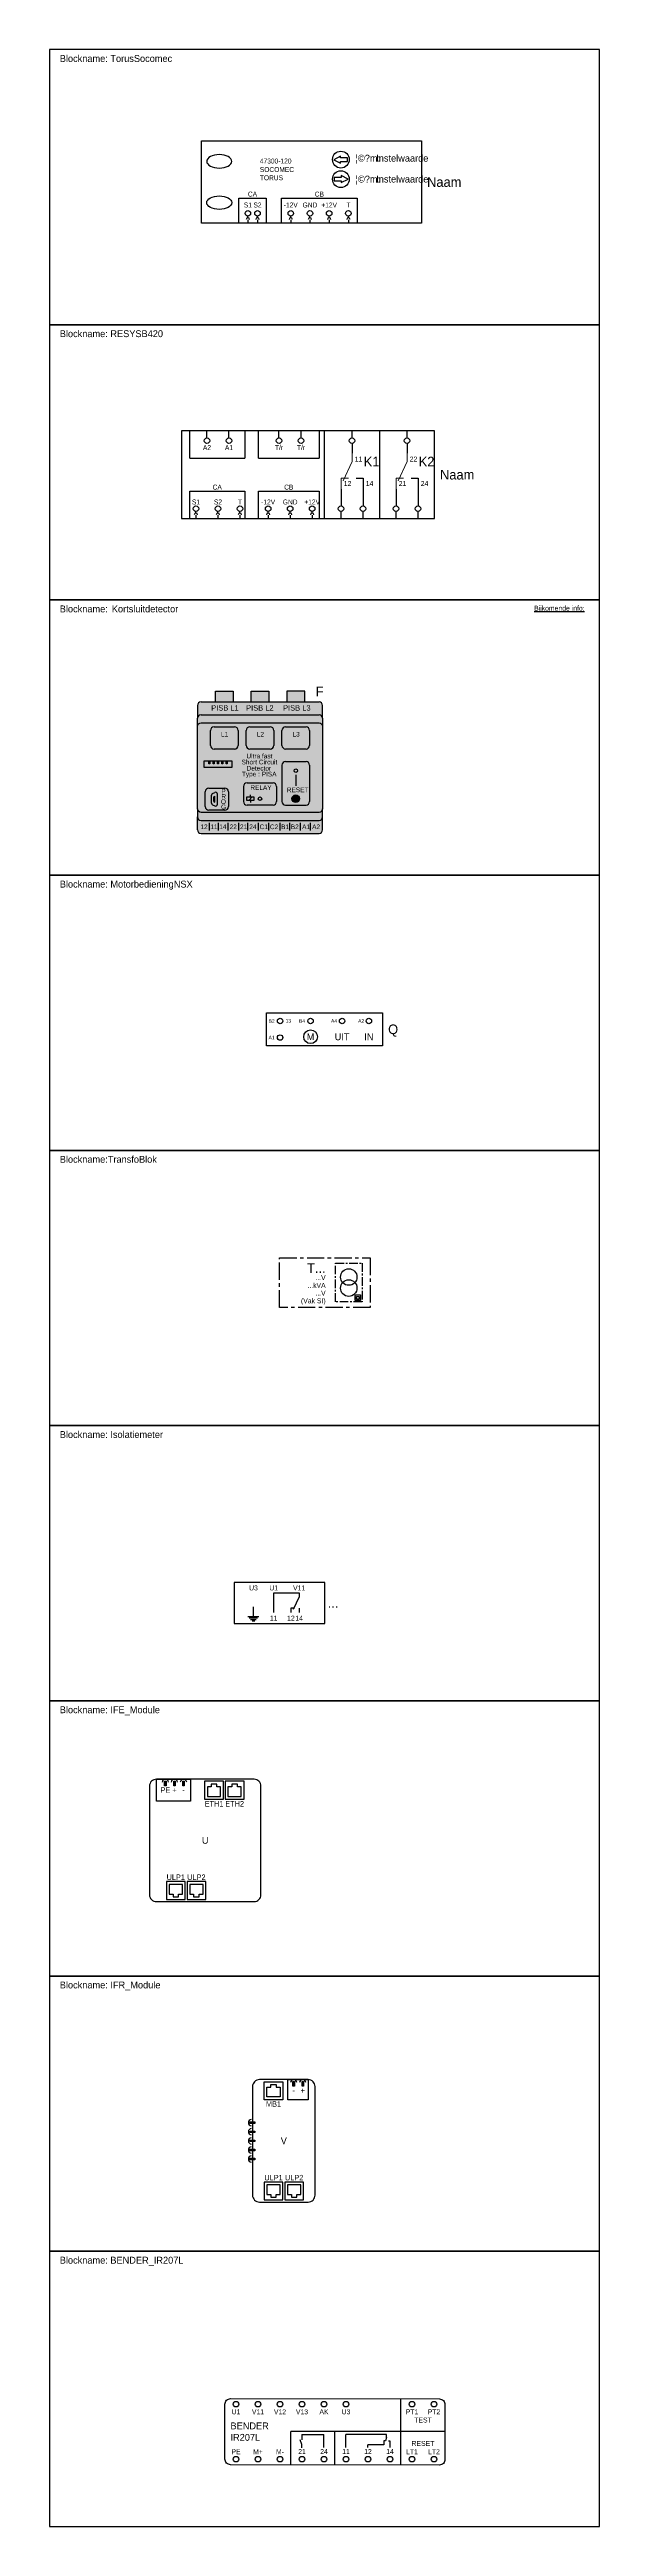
# Model space of a CAD drawing. Header units: millimetres. Extents: x -7152 to 5843, y -5056 to 10205.
# Drawn here: x 200 to 400, y 2300 to 3200 of the extents above; entities that cross this region are included whole.
import ezdxf
from ezdxf.enums import TextEntityAlignment as Align

# ---------------------------------------------------------------- set-up
doc = ezdxf.new("R2010")
doc.units = ezdxf.units.MM
doc.linetypes.add('CENTER', pattern=[2, 1.25, -0.25, 0.25, -0.25])
doc.layers.add('18', color=1, linetype='Continuous')
doc.layers.add('50', color=3, linetype='Continuous')
doc.styles.add('ISOPLUS', font='isoplus')
doc.styles.get("Standard").update_dxf_attribs({"font": 'isoplus.shx'})
doc.styles.add('Titre0', font='swiss.ttf')

# ---------------------------------------------------------------- blocks, each defined once
blk = doc.blocks.new('*U352')
at = {"linetype": 'Continuous'}
for p, q in [((7.09, -30), (7.09, -20.83)), ((7.09, -20.83), (17.09, -20.83)), ((17.09, -20.83), (17.09, -30)), ((22.67, -30), (22.67, -20.83)), ((22.67, -20.83), (50.14, -20.83)), ((50.14, -20.83), (50.14, -30))]:
    blk.add_line(p, q, dxfattribs=at)
at = {"color": 7}
for p, q in [((10.42, -28), (10.42, -27.39)), ((13.91, -28), (13.91, -27.39)), ((26, -28), (26, -27.39)), ((32.98, -28), (32.98, -27.39)), ((39.97, -28), (39.97, -27.39)), ((46.96, -28), (46.96, -27.39))]:
    blk.add_line(p, q, dxfattribs=at)
at = {"linetype": 'Continuous'}
for points in [[(-6.43, 0), (73.57, 0), (73.57, -30), (-6.43, -30)], [(44.14, -7.52), (46.64, -7.52), (46.64, -6.27), (44.14, -6.27), (44.14, -5.64), (41.64, -6.89), (44.14, -8.14)], [(44.34, -13.31), (41.84, -13.31), (41.84, -14.56), (44.34, -14.56), (44.34, -15.19), (46.84, -13.94), (44.34, -12.69)]]:
    blk.add_lwpolyline(points, close=True, dxfattribs=at)
at = {"color": 7}
for points in [[(10.42, -28.78), (10.42, -30)], [(13.91, -28.78), (13.91, -30)], [(26, -28.78), (26, -30)], [(32.98, -28.78), (32.98, -30)], [(39.97, -28.78), (39.97, -30)], [(46.96, -28.78), (46.96, -30)]]:
    blk.add_lwpolyline(points, dxfattribs=at)
at = {"linetype": 'Continuous'}
for centre, radius in [((44.24, -6.85), 3.06), ((44.24, -13.98), 3.06), ((10.42, -26.39), 1), ((13.91, -26.39), 1), ((26, -26.39), 1), ((32.98, -26.39), 1), ((39.97, -26.39), 1), ((46.96, -26.39), 1)]:
    blk.add_circle(centre, radius, dxfattribs=at)
at = {"color": 7}
for centre in [(10.42, -28.61), (13.91, -28.61), (26, -28.61), (32.98, -28.61), (39.97, -28.61), (46.96, -28.61)]:
    blk.add_arc(centre, 0.61, 0, 180, dxfattribs=at)
at = {"linetype": 'Continuous', "extrusion": (0, 0, -1)}
blk.add_ellipse((0, -7.5), major_axis=(4.55, 0), ratio=0.536266, dxfattribs=at)
at = {"linetype": 'Continuous'}
blk.add_ellipse((0, -22.5), major_axis=(4.55, 0), ratio=0.536266, dxfattribs=at)
at = {"style": 'ISOPLUS', "width": 0.8}
for s, p in [('47300-120', (14.77, -7.37)), ('TORUS', (14.77, -13.46)), ('SOCOMEC', (14.77, -10.46))]:
    blk.add_text(s, height=1.8, dxfattribs=at).set_placement(p, align=Align.MIDDLE_LEFT)
at = {"style": 'ISOPLUS'}
for p in [(49.58, -6.35), (49.58, -13.93)]:
    blk.add_text('¦©\x7fm:', height=2.5, dxfattribs=at).set_placement(p, align=Align.MIDDLE_LEFT)
at = {"style": 'ISOPLUS', "width": 0.8}
for s, p in [('S1', (10.42, -24.79)), ('CA', (12.09, -20.83)), ('S2', (13.91, -24.79)), ('-12V', (26, -24.79)), ('GND', (32.98, -24.79)), ('CB', (36.4, -20.83)), ('+12V', (39.97, -24.79)), ('T', (46.96, -24.79))]:
    blk.add_text(s, height=1.8, dxfattribs=at).set_placement(p, align=Align.BOTTOM_CENTER)
at = {"linetype": 'Continuous'}
for tag, p in [('INSTELWAARDELINKS', (57.08, -6.35)), ('INSTELWAARDERECHTS', (57.08, -13.93))]:
    blk.add_attdef(tag, text='', height=2.5, dxfattribs=at).set_placement(p, align=Align.MIDDLE_LEFT)
at = {"color": 2, "linetype": 'Continuous'}
blk.add_attdef('NAAM', text='', height=3.5, dxfattribs=at).set_placement((75.57, -15), align=Align.MIDDLE_LEFT)
blk = doc.blocks.new('RESYSB420')
at = {"linetype": 'Continuous'}
for p, q in [((9.26, 29.31), (9.26, 31.91)), ((17.26, 29.31), (17.26, 31.91)), ((35.44, 29.31), (35.44, 31.91)), ((43.45, 29.31), (43.45, 31.91)), ((62, 29.31), (62, 31.91)), ((62, 27.31), (62, 23.74)), ((82, 29.31), (82, 31.91)), ((82, 27.31), (82, 23.74)), ((58, 10.74), (58, 4.6)), ((66, 10.74), (66, 4.6)), ((78, 10.74), (78, 4.6)), ((86, 10.74), (86, 4.6)), ((58, 0), (58, 2.6)), ((66, 0), (66, 2.6)), ((78, 0), (78, 2.6)), ((86, 0), (86, 2.6))]:
    blk.add_line(p, q, dxfattribs=at)
at = {"color": 7}
for p, q in [((5.26, 2), (5.26, 2.6)), ((13.26, 2), (13.26, 2.6)), ((21.26, 2), (21.26, 2.6)), ((31.51, 2), (31.51, 2.6)), ((39.51, 2), (39.51, 2.6)), ((47.51, 2), (47.51, 2.6))]:
    blk.add_line(p, q, dxfattribs=at)
at = {"linetype": 'Continuous'}
blk.add_lwpolyline([(92, 31.91), (0, 31.91), (0, 0), (92, 0)], close=True, dxfattribs=at)
at = {"linetype": 'ByBlock', "lineweight": 0}
for points in [[(62, 23.74), (62, 20.73), (58.75, 13.73)], [(82, 23.74), (82, 20.73), (78.75, 13.73)], [(60.75, 14.74), (58, 14.74), (58, 10.74)], [(80.75, 14.74), (78, 14.74), (78, 10.74)]]:
    blk.add_lwpolyline(points, dxfattribs=at)
at = {"color": 7, "linetype": 'ByBlock', "lineweight": 0}
for points in [[(60.75, 14.74), (58, 14.74), (58, 10.74)], [(80.75, 14.74), (78, 14.74), (78, 10.74)]]:
    blk.add_lwpolyline(points, dxfattribs=at)
at = {"color": 7}
for points in [[(63.5, 14.74), (66, 14.74), (66, 10.74)], [(83.5, 14.74), (86, 14.74), (86, 10.74)], [(5.26, 1.22), (5.26, 0)], [(13.26, 1.22), (13.26, 0)], [(21.26, 1.22), (21.26, 0)], [(31.51, 1.22), (31.51, 0)], [(39.51, 1.22), (39.51, 0)], [(47.51, 1.22), (47.51, 0)]]:
    blk.add_lwpolyline(points, dxfattribs=at)
for points in [[(63.5, 14.74), (66, 14.74), (66, 10.74)], [(83.5, 14.74), (86, 14.74), (86, 10.74)]]:
    blk.add_lwpolyline(points)
at = {"linetype": 'Continuous'}
for centre in [(9.26, 28.31), (17.26, 28.31), (35.45, 28.31), (43.45, 28.31), (62, 28.31), (82, 28.31), (5.26, 3.6), (13.26, 3.6), (21.26, 3.6), (31.51, 3.6), (39.51, 3.6), (47.51, 3.6), (58, 3.6), (66, 3.6), (78, 3.6), (86, 3.6)]:
    blk.add_circle(centre, 1, dxfattribs=at)
at = {"color": 7}
for centre in [(5.26, 1.39), (13.26, 1.39), (21.26, 1.39), (31.51, 1.39), (39.51, 1.39), (47.51, 1.39)]:
    blk.add_arc(centre, 0.61, 0, 180, dxfattribs=at)
at = {"layer": '18', "linetype": 'Continuous'}
for p, q in [((3, 21.91), (3, 31.91)), ((23, 31.91), (23, 21.91)), ((27.94, 21.91), (27.94, 31.91)), ((50.06, 31.91), (50.06, 21.91)), ((52, 0), (52, 31.91)), ((72, 31.91), (72, 0)), ((3, 21.91), (23, 21.91)), ((27.94, 21.91), (50.06, 21.91)), ((3, 0), (3, 10)), ((3, 10), (23, 10)), ((23, 10), (23, 0)), ((27.94, 0), (27.94, 10)), ((27.94, 10), (50.06, 10)), ((50.06, 10), (50.06, 0))]:
    blk.add_line(p, q, dxfattribs=at)
at = {"style": 'ISOPLUS', "width": 0.8}
for s, p in [('A2', (9.26, 26.71)), ('A1', (17.26, 26.71)), ('T/r', (35.45, 26.71)), ('T/r', (43.45, 26.71))]:
    blk.add_text(s, height=1.8, dxfattribs=at).set_placement(p, align=Align.TOP_CENTER)
at = {"color": 1}
for s, p in [('11', (63, 20.73)), ('22', (83, 20.73)), ('12', (59, 11.84)), ('14', (67, 11.84)), ('21', (79, 11.84)), ('24', (87, 11.84))]:
    blk.add_text(s, height=1.8, dxfattribs=at).set_placement(p)
at = {"color": 2, "style": 'ISOPLUS'}
for s, p in [('K1', (66.25, 20.73)), ('K2', (86.25, 20.73))]:
    blk.add_text(s, height=3.5, dxfattribs=at).set_placement(p, align=Align.MIDDLE_LEFT)
at = {"style": 'ISOPLUS', "width": 0.8}
for s, p in [('CA', (13, 10)), ('CB', (39, 10)), ('S1', (5.26, 4.6)), ('S2', (13.26, 4.6)), ('T', (21.26, 4.6)), ('-12V', (31.51, 4.6)), ('GND', (39.51, 4.6)), ('+12V', (47.51, 4.6))]:
    blk.add_text(s, height=1.8, dxfattribs=at).set_placement(p, align=Align.BOTTOM_CENTER)
at = {"color": 2, "linetype": 'Continuous', "style": 'ISOPLUS'}
blk.add_attdef('NAAM', text='', height=3.5, dxfattribs=at).set_placement((94, 15.96), align=Align.MIDDLE_LEFT)
blk = doc.blocks.new('MotorbedieningNSX')
at = {"color": 7}
blk.add_lwpolyline([(21.14, -12), (-21.14, -12), (-21.14, 0), (21.14, 0)], close=True, dxfattribs=at)
at = {"color": 7, "linetype": 'Continuous', "lineweight": -2}
for centre in [(-16.14, -3), (-16.14, -9), (-5.07, -3), (6.41, -3), (16.14, -3)]:
    blk.add_circle(centre, 1, dxfattribs=at)
at = {"color": 3}
blk.add_circle((-5.07, -8.71), 2.49, dxfattribs=at)
at = {"color": 1, "linetype": 'Continuous', "ltscale": 15}
for s, p in [('A1', (-18.14, -9)), ('B2', (-18.14, -3)), ('B4', (-7.07, -3))]:
    blk.add_text(s, height=1.3, dxfattribs=at).set_placement(p, align=Align.MIDDLE_RIGHT)
for s, p in [('13', (-14.14, -2.96)), ('A4', (2.39, -2.96)), ('A2', (12.23, -2.96))]:
    blk.add_text(s, height=1.3, dxfattribs=at).set_placement(p, align=Align.MIDDLE_LEFT)
at = {"color": 7}
blk.add_text('M', height=2.45, dxfattribs=at).set_placement((-5.07, -8.71), align=Align.MIDDLE)
for s, p in [('UIT', (6.41, -8.71)), ('IN', (16.14, -8.71))]:
    blk.add_text(s, height=2.5, dxfattribs=at).set_placement(p, align=Align.MIDDLE_CENTER)
at = {"color": 2}
blk.add_attdef('NUM', text='', height=3.5, dxfattribs=at).set_placement((23.14, -6), align=Align.MIDDLE_LEFT)
blk = doc.blocks.new('TransfoBlok')
at = {"color": 7, "linetype": 'Continuous'}
for points in [[(27.5, 4.5), (29.5, 4.5), (29.5, 2.5), (27.5, 2.5)], [(28, 4), (29, 4), (29, 3), (28, 3)]]:
    blk.add_lwpolyline(points, close=True, dxfattribs=at)
at = {"color": 7}
for centre in [(25.17, 11), (25.17, 7)]:
    blk.add_circle(centre, 3, dxfattribs=at)
at = {"layer": '50', "color": 2, "linetype": 'CENTER', "ltscale": 5}
blk.add_lwpolyline([(33, 0), (0, 0), (0, 18), (33, 18)], close=True, dxfattribs=at)
at = {"layer": '50', "color": 2, "linetype": 'CENTER', "ltscale": 2.5}
blk.add_lwpolyline([(20.35, 2), (20.35, 16), (30, 16), (30, 2)], close=True, dxfattribs=at)
at = {"color": 2}
blk.add_attdef('NAAM', text='', height=3.5, dxfattribs=at).set_placement((16.77, 14.24), align=Align.MIDDLE_RIGHT)
at = {"color": 1, "style": 'ISOPLUS'}
for tag, p in [('UP', (16.77, 10.8)), ('LIJN', (16.77, 2.38)), ('US', (16.77, 5.18)), ('P', (16.77, 7.98))]:
    blk.add_attdef(tag, text='', height=1.8, dxfattribs=at).set_placement(p, align=Align.MIDDLE_RIGHT)
blk = doc.blocks.new('Isolatiemeter')
at = {"color": 7}
for p, q in [((-9.5, -12.44), (-9.5, -8.89)), ((-11.5, -12.44), (-7.5, -12.44)), ((-11.02, -12.94), (-8.03, -12.94)), ((-10.52, -13.45), (-8.52, -13.45)), ((-10.02, -13.94), (-9.01, -13.94))]:
    blk.add_line(p, q, dxfattribs=at)
at = {"color": 7, "linetype": 'Continuous', "ltscale": 15}
for p, q in [((5.47, -9.42), (4.11, -9.42)), ((4.11, -9.42), (4.11, -10.92)), ((7.11, -9.42), (7.11, -10.92))]:
    blk.add_line(p, q, dxfattribs=at)
at = {"color": 2}
blk.add_lwpolyline([(16.5, 0), (-16.5, 0), (-16.5, -15), (16.5, -15)], close=True, dxfattribs=at)
at = {"color": 7, "linetype": 'Continuous', "ltscale": 15}
blk.add_lwpolyline([(-2.15, -10.92), (-2.15, -3.82), (7.11, -3.82), (7.11, -5.32), (4.88, -9.82)], dxfattribs=at)
at = {"color": 7, "style": 'ISOPLUS'}
for s, p in [('U3', (-9.5, -3.47)), ('U1', (-2.15, -3.47)), ('V11', (7.11, -3.47))]:
    blk.add_text(s, height=1.8, dxfattribs=at).set_placement(p, align=Align.BOTTOM_CENTER)
for s, p in [('11', (-2.15, -12.12)), ('12', (4.11, -12.12)), ('14', (7.11, -12.12))]:
    blk.add_text(s, height=1.8, dxfattribs=at).set_placement(p, align=Align.TOP_CENTER)
at = {"color": 2, "linetype": 'Continuous', "ltscale": 15}
blk.add_attdef('NAAM', text='', height=3.5, dxfattribs=at).set_placement((17.5, -7.5), align=Align.MIDDLE_LEFT)
blk = doc.blocks.new('*U385')
at = {"linetype": 'Continuous'}
h = blk.add_hatch(color=7, dxfattribs=at)
h.dxf.hatch_style = 1
h.paths.add_polyline_path([(15.22, 0.14), (14.7, 0.14), (14.7, 1.83), (15.22, 1.83)])
h = blk.add_hatch(color=7, dxfattribs=at)
h.dxf.hatch_style = 1
h.paths.add_polyline_path([(18.52, 0.14), (18, 0.14), (18, 1.83), (18.52, 1.83)])
h = blk.add_hatch(color=7, dxfattribs=at)
h.dxf.hatch_style = 1
h.paths.add_polyline_path([(0.85, -12.88), (0.85, -13.4), (-0.85, -13.4), (-0.85, -12.88)])
h = blk.add_hatch(color=7, dxfattribs=at)
h.dxf.hatch_style = 1
h.paths.add_polyline_path([(0.85, -16.18), (0.85, -16.7), (-0.85, -16.7), (-0.85, -16.18)])
h = blk.add_hatch(color=7, dxfattribs=at)
h.dxf.hatch_style = 1
h.paths.add_polyline_path([(0.85, -19.48), (0.85, -20), (-0.85, -20), (-0.85, -19.48)])
h = blk.add_hatch(color=7, dxfattribs=at)
h.dxf.hatch_style = 1
h.paths.add_polyline_path([(0.85, -22.78), (0.85, -23.3), (-0.85, -23.3), (-0.85, -22.78)])
h = blk.add_hatch(color=7, dxfattribs=at)
h.dxf.hatch_style = 1
h.paths.add_polyline_path([(0.85, -26.08), (0.85, -26.6), (-0.85, -26.6), (-0.85, -26.08)])
at = {"color": 7, "linetype": 'Continuous'}
blk.add_lwpolyline([(2.5, -41.97), (20.26, -41.97, 0.414214), (22.76, -39.47), (22.76, 0, 0.414214), (20.26, 2.5), (2.5, 2.5, 0.414214), (0, 0), (0, -39.47, 0.414214)], format="xyb", close=True, dxfattribs=at)
for points in [[(4.21, 1.74), (11.05, 1.74), (11.05, -4.77), (4.21, -4.77)], [(7.63, 0.74), (8.63, 0.74), (8.63, -0.26), (10.05, -0.26), (10.05, -3.77), (5.21, -3.77), (5.21, -0.26), (6.63, -0.26), (6.63, 0.74)], [(12.82, 2.5), (20.26, 2.5), (20.26, -4.77), (12.82, -4.77)], [(15.22, 0.14), (14.7, 0.14), (14.7, 1.83), (15.22, 1.83)], [(18.52, 0.14), (18, 0.14), (18, 1.83), (18.52, 1.83)], [(0.85, -12.88), (0.85, -13.4), (-0.85, -13.4), (-0.85, -12.88)], [(0.85, -16.18), (0.85, -16.7), (-0.85, -16.7), (-0.85, -16.18)], [(0.85, -19.48), (0.85, -20), (-0.85, -20), (-0.85, -19.48)], [(0.85, -22.78), (0.85, -23.3), (-0.85, -23.3), (-0.85, -22.78)], [(0.85, -26.08), (0.85, -26.6), (-0.85, -26.6), (-0.85, -26.08)], [(4.21, -41.21), (11.05, -41.21), (11.05, -34.7), (4.21, -34.7)], [(7.63, -40.21), (8.63, -40.21), (8.63, -39.21), (10.05, -39.21), (10.05, -35.7), (5.21, -35.7), (5.21, -39.21), (6.63, -39.21), (6.63, -40.21)], [(11.71, -41.21), (18.55, -41.21), (18.55, -34.7), (11.71, -34.7)], [(15.13, -40.21), (16.13, -40.21), (16.13, -39.21), (17.55, -39.21), (17.55, -35.7), (12.71, -35.7), (12.71, -39.21), (14.13, -39.21), (14.13, -40.21)]]:
    blk.add_lwpolyline(points, close=True, dxfattribs=at)
for centre, start, end in [((14.96, 1.33), 7.86528, 172.13472), ((18.26, 1.33), 7.86528, 172.13472), ((-0.34, -13.14), 97.86528, 262.13472), ((-0.34, -16.44), 97.86528, 262.13472), ((-0.34, -19.74), 97.86528, 262.13472), ((-0.34, -23.04), 97.86528, 262.13472), ((-0.34, -26.34), 97.86528, 262.13472)]:
    blk.add_arc(centre, 1.17, start, end, dxfattribs=at)
for s, p in [('MB1', (7.63, -5.34)), ('-', (14.96, -0.44)), ('+', (18.26, -0.44))]:
    blk.add_text(s, height=2, dxfattribs=at).set_placement(p, align=Align.TOP_CENTER)
at = {"color": 7, "linetype": 'Continuous', "width": 0.8}
for s, p in [('ULP1', (7.63, -34.7)), ('ULP2', (15.13, -34.7))]:
    blk.add_text(s, height=2, dxfattribs=at).set_placement(p, align=Align.BOTTOM_CENTER)
at = {"color": 7, "linetype": 'Continuous'}
blk.add_attdef('NAAM', text='', height=2.5, dxfattribs=at).set_placement((11.38, -19.69), align=Align.MIDDLE_CENTER)
blk = doc.blocks.new('*U386')
at = {"linetype": 'Continuous'}
h = blk.add_hatch(color=7, dxfattribs=at)
h.dxf.hatch_style = 1
h.paths.add_polyline_path([(6.03, 0.14), (5.51, 0.14), (5.51, 1.83), (6.03, 1.83)])
h = blk.add_hatch(color=7, dxfattribs=at)
h.dxf.hatch_style = 1
h.paths.add_polyline_path([(9.33, 0.14), (8.81, 0.14), (8.81, 1.83), (9.33, 1.83)])
h = blk.add_hatch(color=7, dxfattribs=at)
h.dxf.hatch_style = 1
h.paths.add_polyline_path([(12.63, 0.14), (12.11, 0.14), (12.11, 1.83), (12.63, 1.83)])
at = {"color": 7, "linetype": 'Continuous'}
blk.add_lwpolyline([(2.5, -41.97), (38.02, -41.97, 0.414214), (40.52, -39.47), (40.52, 0, 0.414214), (38.02, 2.5), (2.5, 2.5, 0.414214), (0, 0), (0, -39.47, 0.414214)], format="xyb", close=True, dxfattribs=at)
for points in [[(2.5, 2.5), (14.94, 2.5), (14.94, -5.51), (2.5, -5.51)], [(6.03, 0.14), (5.51, 0.14), (5.51, 1.83), (6.03, 1.83)], [(9.33, 0.14), (8.81, 0.14), (8.81, 1.83), (9.33, 1.83)], [(12.63, 0.14), (12.11, 0.14), (12.11, 1.83), (12.63, 1.83)], [(26.88, 1.74), (20.04, 1.74), (20.04, -4.77), (26.88, -4.77)], [(23.46, 0.74), (22.46, 0.74), (22.46, -0.26), (21.04, -0.26), (21.04, -3.77), (25.88, -3.77), (25.88, -0.26), (24.46, -0.26), (24.46, 0.74)], [(34.38, 1.74), (27.54, 1.74), (27.54, -4.77), (34.38, -4.77)], [(30.96, 0.74), (29.96, 0.74), (29.96, -0.26), (28.54, -0.26), (28.54, -3.77), (33.38, -3.77), (33.38, -0.26), (31.96, -0.26), (31.96, 0.74)], [(6.14, -41.21), (12.98, -41.21), (12.98, -34.7), (6.14, -34.7)], [(9.56, -40.21), (10.56, -40.21), (10.56, -39.21), (11.98, -39.21), (11.98, -35.7), (7.14, -35.7), (7.14, -39.21), (8.56, -39.21), (8.56, -40.21)], [(13.64, -41.21), (20.48, -41.21), (20.48, -34.7), (13.64, -34.7)], [(17.06, -40.21), (18.06, -40.21), (18.06, -39.21), (19.48, -39.21), (19.48, -35.7), (14.64, -35.7), (14.64, -39.21), (16.06, -39.21), (16.06, -40.21)]]:
    blk.add_lwpolyline(points, close=True, dxfattribs=at)
for centre in [(5.77, 1.33), (9.07, 1.33), (12.37, 1.33)]:
    blk.add_arc(centre, 1.17, 7.86528, 172.13472, dxfattribs=at)
for s, p in [('PE', (5.77, -0.44)), ('+', (9.07, -0.44)), ('-', (12.37, -0.44))]:
    blk.add_text(s, height=2, dxfattribs=at).set_placement(p, align=Align.TOP_CENTER)
for s, p in [('ETH1', (23.46, -8.01)), ('ETH2', (30.96, -8.01))]:
    blk.add_text(s, height=2, dxfattribs=at).set_placement(p, align=Align.BOTTOM_CENTER)
at = {"color": 7, "linetype": 'Continuous', "width": 0.8}
for s, p in [('ULP1', (9.56, -34.7)), ('ULP2', (17.06, -34.7))]:
    blk.add_text(s, height=2, dxfattribs=at).set_placement(p, align=Align.BOTTOM_CENTER)
at = {"color": 7, "linetype": 'Continuous'}
blk.add_attdef('NAAM', text='', height=2.5, dxfattribs=at).set_placement((20.26, -19.69), align=Align.MIDDLE_CENTER)
blk = doc.blocks.new('BENDER_IR207L')
at = {"linetype": 'Continuous'}
for p, q in [((63.98, -12.1), (64, 11.75)), ((28, -4.63), (27.3, -2.92)), ((28, -1), (28, -2.92)), ((28, -1), (36, -1)), ((28, -5.83), (28, -4.63)), ((36, -5.7), (36, -1)), ((58.74, -1), (44, -1)), ((44, -5.7), (44, -1)), ((57.76, -4.8), (52, -4.8)), ((52, -5.7), (52, -4.8)), ((58.32, -3.3), (57.76, -3.3)), ((57.76, -3.3), (57.76, -4.8)), ((58.74, -2.13), (58.32, -3.3)), ((58.74, -2.13), (58.74, -1)), ((59.44, -3.3), (60, -3.3)), ((60, -3.3), (60, -4.8)), ((60, -4.8), (60, -5.7))]:
    blk.add_line(p, q, dxfattribs=at)
at = {"linetype": 'Continuous', "ltscale": 15}
for p, q in [((24, -12), (24, 0)), ((80, 0), (24, 0)), ((40, -12), (40, 0))]:
    blk.add_line(p, q, dxfattribs=at)
at = {"color": 0, "linetype": 'Continuous'}
blk.add_lwpolyline([(0, -10), (0, 10, -0.414214), (2, 12), (78, 11.87, -0.414214), (80, 9.87), (80, -10.13, -0.414214), (78, -12.13), (2, -12, -0.414214)], format="xyb", close=True, dxfattribs=at)
at = {"linetype": 'Continuous'}
for centre in [(4, 10), (12, 10), (20, 10), (28, 10), (36, 10), (44, 10), (68, 10), (76, 10), (4, -10), (12, -10), (20, -10), (28, -10), (36, -10), (44, -10), (52, -10), (60, -10), (68, -10), (76, -10)]:
    blk.add_circle(centre, 1, dxfattribs=at)
at = {"color": 1}
for s, p in [('U1', (4, 8.12)), ('V11', (12, 8.12)), ('V12', (20, 8.12)), ('V13', (28, 8.12)), ('AK', (36, 8.12)), ('U3', (44, 8.12)), ('PT1', (68, 8.12)), ('TEST', (72, 5.12)), ('PT2', (76, 8.12))]:
    blk.add_text(s, height=1.8, dxfattribs=at).set_placement(p, align=Align.TOP_CENTER)
for s, p in [('PE', (4, -8.72)), ('M+', (12, -8.72)), ('M-', (20, -8.72)), ('LT1', (68, -8.72)), ('RESET', (71.98, -5.72)), ('LT2', (76, -8.72))]:
    blk.add_text(s, height=1.8, dxfattribs=at).set_placement(p, align=Align.BOTTOM_CENTER)
for s, p in [('21', (28, -7.22)), ('24', (36, -7.22)), ('11', (44, -7.22)), ('12', (52, -7.22)), ('14', (60, -7.22))]:
    blk.add_text(s, height=1.8, dxfattribs=at).set_placement(p, align=Align.MIDDLE_CENTER)
at = {"color": 2, "linetype": 'Continuous', "ltscale": 15, "insert": (2, 0), "char_height": 2.5, "attachment_point": 4}
blk.add_mtext_dynamic_manual_height_columns('BENDER\\PIR207L', width=14.5986, gutter_width=9, heights=[0], dxfattribs=at)
at = {"color": 2, "linetype": 'Continuous', "ltscale": 15}
blk.add_attdef('NAAML', text='', height=3.5, dxfattribs=at).set_placement((-2, 0), align=Align.MIDDLE_RIGHT)
blk.add_attdef('NAAMR', text='', height=3.5, dxfattribs=at).set_placement((82, -0.13), align=Align.MIDDLE_LEFT)
blk = doc.blocks.new('*U418')
at = {"color": 0}
blk.add_lwpolyline([(0, 0), (200, 0), (200, 100), (0, 100)], close=True, dxfattribs=at)
blk.add_text('Blockname:', height=2.5, dxfattribs=at).set_placement((3.74, 98), align=Align.TOP_LEFT)
at = {"color": 0, "linetype": 'Continuous'}
blk.add_text('%%UBijkomende info:', height=1.8, dxfattribs=at).set_placement((176.22, 96.12))
at = {"color": 161, "linetype": 'Continuous', "ltscale": 15, "true_color": 0x8c9ff3}
blk.add_attdef('BLOCKNAME', (22.67, 95.5), '', height=2.5, dxfattribs=at)
blk = doc.blocks.new('Kortsluitdetector')
at = {"linetype": 'Continuous'}
h = blk.add_hatch(color=256, dxfattribs=at)
h.paths.add_polyline_path([(6.5, 0), (0, 0), (0, -3.9), (6.5, -3.9)])
h.paths.add_polyline_path([(19.5, 0), (13, 0), (13, -3.9), (19.5, -3.9)])
h.paths.add_polyline_path([(32.5, 0), (26, 0), (26, -3.9), (32.5, -3.9)])
at = {"linetype": 'Continuous', "true_color": 0xdddac5}
for points in [[(39, -9.88), (39, -5.2, 0.414214), (37.7, -3.9), (-5.2, -3.9, 0.414214), (-6.5, -5.2), (-6.5, -9.88, -0.414214), (-5.2, -8.58), (37.7, -8.58, -0.414214)], [(39, -9.88, 0.414214), (37.7, -8.58), (-5.2, -8.58, 0.414214), (-6.5, -9.88), (-6.5, -12.85, -0.414214), (-5.2, -11.55), (37.7, -11.55, -0.414214), (39, -12.85)], [(-5.2, -8.58, 0.414214), (-6.5, -9.88), (-6.5, -12.85, -0.414214), (-5.2, -11.55), (37.7, -11.55, -0.414214), (39, -12.85), (39, -9.88, 0.414214), (37.7, -8.58)], [(39, -42.75), (39, -12.85, 0.414214), (37.7, -11.55), (-5.2, -11.55, 0.414214), (-6.5, -12.85), (-6.5, -42.75, 0.414214), (-5.2, -44.05), (37.7, -44.05, 0.414214)], [(-6.5, -42.75, 0.414214), (-5.2, -44.05), (37.7, -44.05, 0.414214), (39, -42.75), (39, -12.85, 0.414214), (37.7, -11.55), (-5.2, -11.55, 0.414214), (-6.5, -12.85)], [(39, -45.72), (39, -42.75, -0.414214), (37.7, -44.05), (-5.2, -44.05, -0.414214), (-6.5, -42.75), (-6.5, -45.72, 0.414214), (-5.2, -47.02), (37.7, -47.02, 0.414214)], [(-5.2, -44.05, -0.414214), (-6.5, -42.75), (-6.5, -45.72, 0.414214), (-5.2, -47.02), (37.7, -47.02, 0.414214), (39, -45.72), (39, -42.75, -0.414214), (37.7, -44.05)], [(39, -50.4), (39, -45.72, -0.414214), (37.7, -47.02), (-5.2, -47.02, -0.414214), (-6.5, -45.72), (-6.5, -50.4, 0.414214), (-5.2, -51.7), (37.7, -51.7, 0.414214)], [(39, -45.72, -0.414214), (37.7, -47.02), (-5.2, -47.02, -0.414214), (-6.5, -45.72), (-6.5, -50.4, 0.414214), (-5.2, -51.7), (37.7, -51.7, 0.414214), (39, -50.4)]]:
    blk.add_hatch(color=254, dxfattribs=at).paths.add_polyline_path(points)
at = {"linetype": 'Continuous'}
for color, points in [(256, [(-2.38, -26.4), (-2.01, -26.4), (-2.01, -25.54), (-2.38, -25.54)]), (256, [(-0.79, -26.4), (-0.42, -26.4), (-0.42, -25.54), (-0.79, -25.54)]), (256, [(0.79, -26.4), (1.17, -26.4), (1.17, -25.54), (0.79, -25.54)]), (256, [(2.38, -26.4), (2.75, -26.4), (2.75, -25.54), (2.38, -25.54)]), (256, [(3.96, -26.4), (4.34, -26.4), (4.34, -25.54), (3.96, -25.54)]), (256, [(-0.13, -38.22), (-0.54, -38.41), (-0.54, -40.11), (-0.13, -40.3)]), (240, [(28.12, -39.11, 1), (30.38, -39.11, 1)])]:
    blk.add_hatch(color=color, dxfattribs=at).paths.add_polyline_path(points)
for p, q in [((0, -3.9), (0, 0)), ((0, 0), (6.5, 0)), ((6.5, 0), (6.5, -3.9)), ((13, -3.9), (13, 0)), ((13, 0), (19.5, 0)), ((19.5, 0), (19.5, -3.9)), ((32.5, 0), (26, 0)), ((26, 0), (26, -3.9)), ((32.5, -3.9), (32.5, 0)), ((-6.5, -5.2), (-6.5, -9.88)), ((-5.2, -3.9), (37.7, -3.9)), ((-5.2, -8.58), (37.7, -8.58)), ((39, -9.88), (39, -5.2)), ((-6.5, -12.85), (-6.5, -9.88)), ((-1.77, -19.74), (-1.77, -14.3)), ((-0.47, -13), (6.97, -13)), ((8.27, -14.3), (8.27, -19.74)), ((11.23, -19.74), (11.23, -14.3)), ((12.53, -13), (19.97, -13)), ((21.27, -14.3), (21.27, -19.74)), ((24.23, -19.74), (24.23, -14.3)), ((25.53, -13), (32.97, -13)), ((34.27, -14.3), (34.27, -19.74)), ((39, -9.88), (39, -12.85)), ((6.97, -21.04), (-0.47, -21.04)), ((19.97, -21.04), (12.53, -21.04)), ((24.23, -26.91), (24.23, -40.11)), ((32.97, -21.04), (25.53, -21.04)), ((25.53, -25.61), (32.97, -25.61)), ((34.27, -26.91), (34.27, -40.11)), ((-2.34, -35.24), (3.48, -35.24)), ((10.23, -34.67), (10.23, -40.11)), ((11.53, -33.37), (20.97, -33.37)), ((22.27, -34.67), (22.27, -40.11)), ((29.25, -30.44), (29.25, -34.44)), ((-6.5, -42.75), (-6.5, -45.72)), ((-3.64, -41.98), (-3.64, -36.54)), ((3.48, -43.28), (-2.34, -43.28)), ((-1.43, -40.71), (-1.43, -37.8)), ((-1.05, -37.21), (-0.16, -36.8)), ((-1.05, -41.3), (-0.16, -41.72)), ((-0.54, -38.41), (-0.13, -38.22)), ((-0.54, -40.11), (-0.54, -38.41)), ((-0.54, -40.11), (-0.13, -40.3)), ((-0.13, -40.3), (-0.13, -38.22)), ((0.76, -41.13), (0.76, -37.39)), ((4.78, -36.54), (4.78, -41.98)), ((20.97, -41.41), (11.53, -41.41)), ((12.14, -39.75), (13.39, -38.46)), ((12.77, -38.46), (12.77, -37.71)), ((12.77, -39.75), (12.77, -40.5)), ((25.53, -41.41), (32.97, -41.41)), ((39, -45.72), (39, -42.75)), ((-6.5, -50.4), (-6.5, -45.72)), ((-5.2, -47.02), (37.7, -47.02)), ((-5.2, -51.7), (37.7, -51.7)), ((-2.26, -47.84), (-2.26, -50.69)), ((0.99, -47.84), (0.99, -50.69)), ((4.58, -47.84), (4.58, -50.69)), ((8.39, -47.84), (8.39, -50.69)), ((11.75, -47.84), (11.75, -50.69)), ((15.54, -47.84), (15.54, -50.69)), ((19.29, -47.84), (19.29, -50.69)), ((23.42, -47.84), (23.42, -50.69)), ((26.97, -47.84), (26.97, -50.69)), ((30.88, -47.84), (30.88, -50.69)), ((34.54, -47.84), (34.54, -50.69)), ((39, -50.4), (39, -45.72))]:
    blk.add_line(p, q, dxfattribs=at)
blk.add_lwpolyline([(-5.2, -11.55), (37.7, -11.55, -0.414214), (39, -12.85), (39, -42.75, -0.414214), (37.7, -44.05), (-5.2, -44.05, -0.414214), (-6.5, -42.75), (-6.5, -12.85, -0.414214)], format="xyb", close=True, dxfattribs=at)
for points in [[(-4.04, -25.28), (6, -25.28), (6, -27.74), (-4.04, -27.74)], [(-2.38, -25.54), (-2.01, -25.54), (-2.01, -26.4), (-2.38, -26.4)], [(-0.79, -25.54), (-0.42, -25.54), (-0.42, -26.4), (-0.79, -26.4)], [(0.79, -25.54), (1.17, -25.54), (1.17, -26.4), (0.79, -26.4)], [(2.38, -25.54), (2.75, -25.54), (2.75, -26.4), (2.38, -26.4)], [(3.96, -25.54), (4.34, -25.54), (4.34, -26.4), (3.96, -26.4)], [(11.51, -38.46), (14.03, -38.46), (14.03, -39.75), (11.51, -39.75)]]:
    blk.add_lwpolyline(points, close=True, dxfattribs=at)
for centre, radius in [((29.25, -28.92), 0.645), ((16.25, -39.1), 0.645), ((29.25, -39.11), 1.38), ((29.25, -39.11), 1.13)]:
    blk.add_circle(centre, radius, dxfattribs=at)
for centre, radius, start, end in [((-5.2, -5.2), 1.3, 90, 180), ((-5.2, -9.88), 1.3, 90, 180), ((37.7, -5.2), 1.3, 0, 90), ((37.7, -9.88), 1.3, 0, 90), ((-0.47, -14.3), 1.3, 90, 180), ((6.97, -14.3), 1.3, 0, 90), ((12.53, -14.3), 1.3, 90, 180), ((19.97, -14.3), 1.3, 0, 90), ((25.53, -14.3), 1.3, 90, 180), ((32.97, -14.3), 1.3, 0, 90), ((-0.47, -19.74), 1.3, 180, 270), ((6.97, -19.74), 1.3, 270, 0), ((12.53, -19.74), 1.3, 180, 270), ((19.97, -19.74), 1.3, 270, 0), ((25.53, -19.74), 1.3, 180, 270), ((25.53, -26.91), 1.3, 90, 180), ((32.97, -19.74), 1.3, 270, 0), ((32.97, -26.91), 1.3, 0, 90), ((-2.34, -36.54), 1.3, 90, 180), ((3.48, -36.54), 1.3, 0, 90), ((11.53, -34.67), 1.3, 90, 180), ((20.97, -34.67), 1.3, 0, 90), ((-2.34, -41.98), 1.3, 180, 270), ((-0.78, -37.8), 0.65, 114.90569, 180), ((-0.78, -40.71), 0.65, 180, 245.09431), ((0.11, -37.39), 0.65, 0, 114.90569), ((0.11, -41.13), 0.65, 245.09431, 0), ((3.48, -41.98), 1.3, 270, 0), ((11.53, -40.11), 1.3, 180, 270), ((20.97, -40.11), 1.3, 270, 0), ((25.53, -40.11), 1.3, 180, 270), ((32.97, -40.11), 1.3, 270, 0), ((-5.2, -45.72), 1.3, 180, 270), ((-5.2, -50.4), 1.3, 180, 270), ((37.7, -45.72), 1.3, 270, 0), ((37.7, -50.4), 1.3, 270, 0)]:
    blk.add_arc(centre, radius, start, end, dxfattribs=at)
at = {"color": 2, "linetype": 'Continuous'}
blk.add_attdef('NAAM', (36.49, -1.85), '', height=3.5, dxfattribs=at)
at = {"layer": '18', "color": 1, "style": 'Titre0'}
for s, height, p in [('PISB L1', 1.95, (-1.5, -7.67)), ('PISB L2', 1.95, (11.2, -7.67)), ('PISB L3', 1.95, (24.64, -7.67)), ('L1', 1.69, (2.06, -17.03)), ('L2', 1.69, (15.06, -17.03)), ('L3', 1.69, (28.06, -17.03)), ('Short Circuit', 1.69, (9.53, -27.13)), ('Ultra fast', 1.69, (11.32, -24.93)), ('P', 1.69, (2.19, -37.73)), ('Type : PISA', 1.69, (9.66, -31.5)), ('Detector', 1.69, (11.36, -29.38)), ('RELAY', 1.69, (12.73, -36.4)), ('RESET', 1.69, (25.99, -37.23)), ('O', 1.69, (2.02, -41.52)), ('G', 1.69, (2.07, -43.43)), ('R', 1.69, (2.19, -39.63)), ('12', 1.69, (-5.43, -50.66)), ('11', 1.69, (-1.82, -50.66)), ('14', 1.69, (1.41, -50.66)), ('22', 1.69, (5.19, -50.66)), ('21', 1.69, (8.96, -50.66)), ('24', 1.69, (12.35, -50.66)), ('C1', 1.69, (16.1, -50.66)), ('C2', 1.69, (19.85, -50.66)), ('B1', 1.69, (23.9, -50.66)), ('B2', 1.69, (27.44, -50.66)), ('A1', 1.69, (31.56, -50.66)), ('A2', 1.69, (35.2, -50.66))]:
    blk.add_text(s, height=height, dxfattribs=at).set_placement(p, align=Align.BOTTOM_LEFT)

msp = doc.modelspace()

# ---------------------------------------------------------------- linework, layer by layer
at = {"color": 110, "linetype": 'Continuous'}
for points in [[(200, 3100), (400, 3100), (400, 3200), (200, 3200)], [(200, 3000), (400, 3000), (400, 3100), (200, 3100)], [(200, 2800), (400, 2800), (400, 2900), (200, 2900)], [(200, 2700), (400, 2700), (400, 2800), (200, 2800)], [(200, 2600), (400, 2600), (400, 2700), (200, 2700)], [(200, 2500), (400, 2500), (400, 2600), (200, 2600)], [(200, 2400), (400, 2400), (400, 2500), (200, 2500)], [(200, 2300), (400, 2300), (400, 2400), (200, 2400)]]:
    msp.add_lwpolyline(points, close=True, dxfattribs=at)

# ---------------------------------------------------------------- block references
at = {"linetype": 'Continuous'}
for name, p, values in [('*U352', (261.728, 3166.862), {'NAAM': 'Naam', 'INSTELWAARDELINKS': 'Instelwaarde', 'INSTELWAARDERECHTS': 'Instelwaarde'}), ('RESYSB420', (248.005, 3029.563), {'NAAM': 'Naam'}), ('Kortsluitdetector', (260.305, 2966.884), {'NAAM': 'F'}), ('MotorbedieningNSX', (300, 2850), {'NUM': 'Q'}), ('Isolatiemeter', (283.67, 2643.051), {'NAAM': '...'}), ('*U386', (236.361, 2569.008), {'NAAM': 'U'}), ('*U385', (273.828, 2459.846), {'NAAM': 'V'})]:
    msp.add_blockref(name, p, dxfattribs=at).add_auto_attribs(values)
at = {"color": 110, "linetype": 'Continuous'}
msp.add_blockref('*U418', (200, 2900), dxfattribs=at).add_auto_attribs({'BLOCKNAME': 'Kortsluitdetector'})
msp.add_blockref('TransfoBlok', (283.648, 2742.971)).add_auto_attribs({'NAAM': 'T...', 'UP': '...V', 'P': '...kVA', 'US': '...V', 'LIJN': '(Vak SI)'})
at = {"linetype": 'Continuous', "ltscale": 15}
msp.add_blockref('BENDER_IR207L', (263.814, 2334.446), dxfattribs=at)

# ---------------------------------------------------------------- texts
at = {"color": 7}
for s, p in [('Blockname: TorusSocomec', (203.742, 3198)), ('Blockname: RESYSB420', (203.742, 3098)), ('Blockname: MotorbedieningNSX', (203.742, 2898)), ('Blockname:TransfoBlok', (203.742, 2798)), ('Blockname: Isolatiemeter', (203.742, 2698)), ('Blockname: IFE_Module', (203.742, 2598)), ('Blockname: IFR_Module', (203.742, 2498)), ('Blockname: BENDER_IR207L', (203.742, 2398))]:
    msp.add_text(s, height=2.5, dxfattribs=at).set_placement(p, align=Align.TOP_LEFT)

doc.saveas('drawing.dxf')
